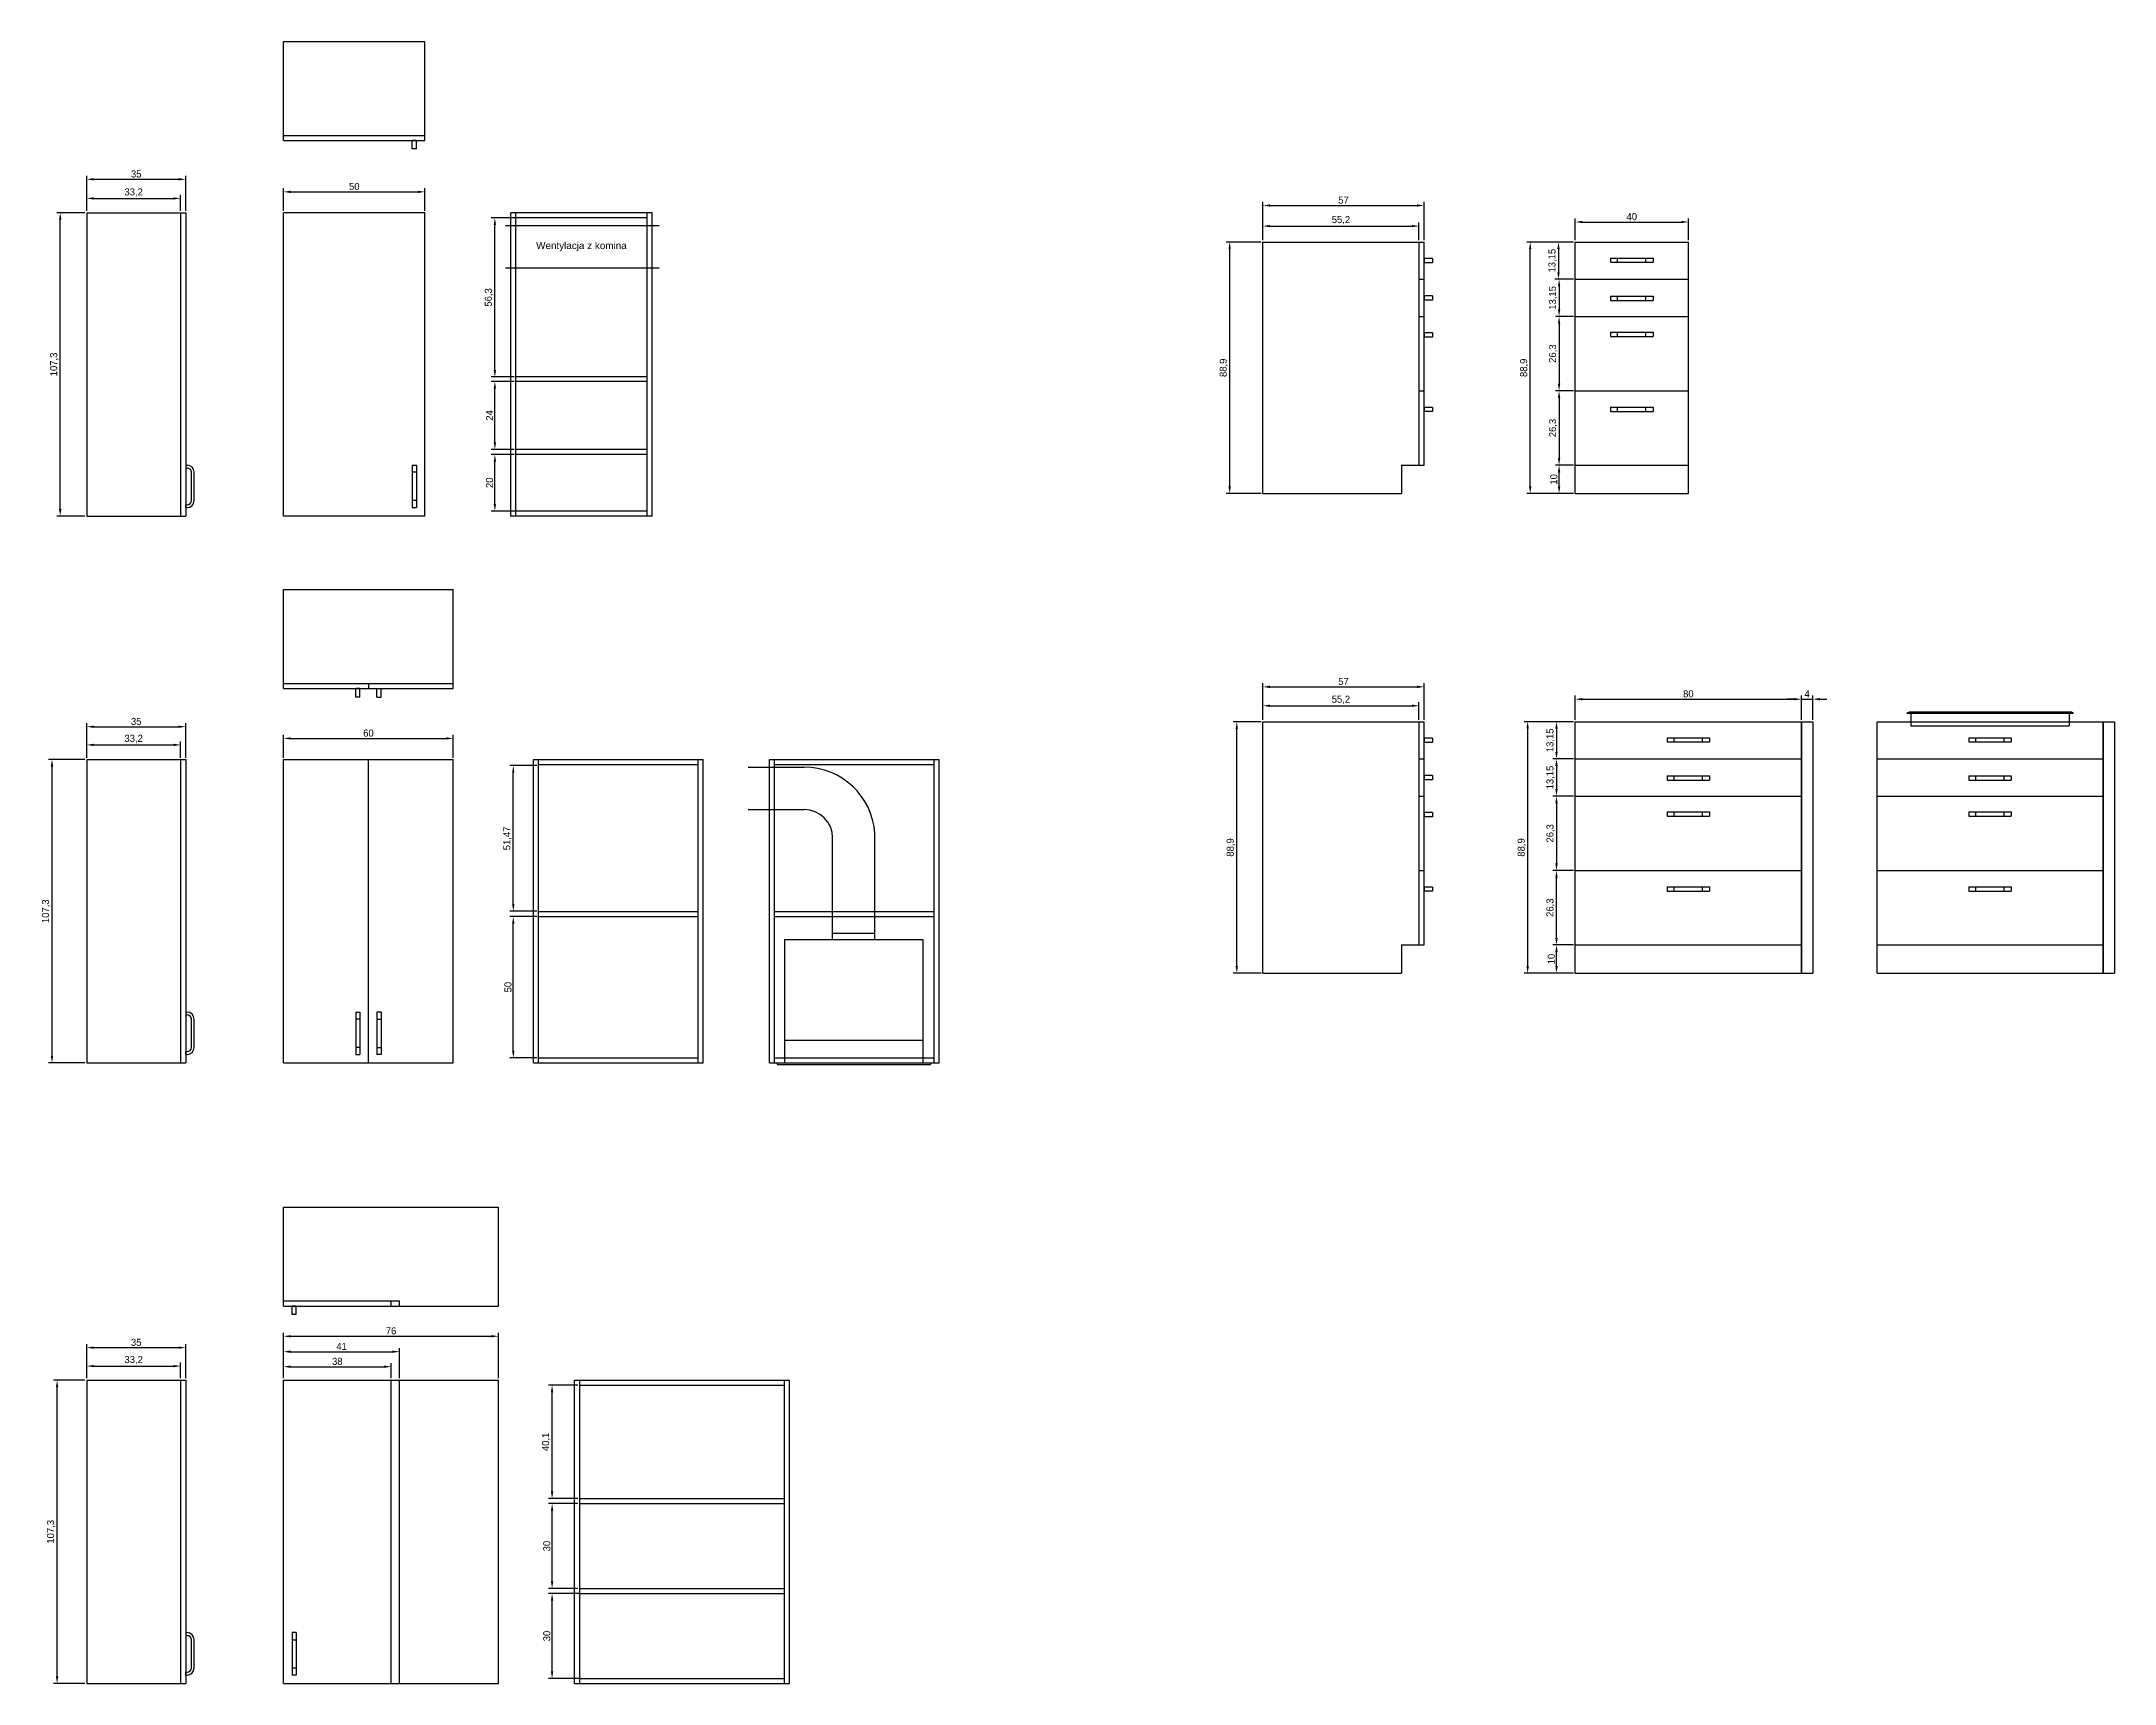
# Model space of a CAD drawing. Header units: millimetres. Extents: x 369 to 7898, y -3373 to 1610.
# Drawn here: x 1378 to 2111, y 92 to 673 of the extents above; entities that cross this region are included whole.
import ezdxf

# ---------------------------------------------------------------- set-up
doc = ezdxf.new("R2010")
doc.units = ezdxf.units.MM
doc.layers.add('Płytki', color=254, linetype='Continuous')
doc.layers.add('Wymiar', color=7, linetype='Continuous', true_color=0x9e9e9e)
doc.dimstyles.new('ISO-25', dxfattribs={"dimtxt": 2.5, "dimasz": 2.5, "dimexe": 1.25, "dimexo": 0.625, "dimtad": 1, "dimtxsty": 'Standard', "dimcen": 2.5, "dimadec": 0, "dimazin": 0, "dimtfac": 1, "dimtmove": 0, "dimatfit": 3, "dimfxl": 1, "dimarcsym": 0})

msp = doc.modelspace()

# ---------------------------------------------------------------- texts
at = {"layer": 'Płytki', "insert": (1569.27, 600.07), "char_height": 2.5, "width": 46.4, "attachment_point": 5}
msp.add_mtext('{\\fArial|b0|i0|c238|p0;Wentylacja z komina}', dxfattribs=at)

# ---------------------------------------------------------------- blocks, each defined once
blk = doc.blocks.new('Z$W@#292')
for p, q in [((0, 1.5), (15, 1.5)), ((0, 1.5), (0, 0)), ((0, 0), (15, 0)), ((2.5, 0), (2.5, 1.5)), ((12.5, 0), (12.5, 1.5)), ((15, 1.5), (15, 0))]:
    blk.add_line(p, q)
blk = doc.blocks.new('Z$W@#23736')
for p, q in [((50, 107.3), (0, 107.3)), ((0, 0), (0, 107.3)), ((50, 0), (50, 107.3)), ((50, 0), (0, 0))]:
    blk.add_line(p, q)
at = {"xscale": -1, "rotation": 90.00000000000001}
blk.add_blockref('Z$W@#292', (47, 18), dxfattribs=at)
blk = doc.blocks.new('Z$W@#27982')
for p, q in [((0, 3), (0, 2.5)), ((0, 3), (1, 3)), ((1, 3), (1, 2.5)), ((2.5, 1), (12.5, 1)), ((2.5, 0), (12.5, 0)), ((15, 3), (14, 3)), ((14, 3), (14, 2.5)), ((15, 3), (15, 2.5))]:
    blk.add_line(p, q)
for centre, radius, start, end in [((2.5, 2.5), 2.5, 180, 270), ((2.5, 2.5), 1.5, 180, 270), ((12.5, 2.5), 1.5, 270, 0), ((12.5, 2.5), 2.5, 270, 0)]:
    blk.add_arc(centre, radius, start, end)
blk = doc.blocks.new('Z$W@#32331')
for p, q in [((0, 107.3), (35, 107.3)), ((0, 107.3), (0, 0)), ((33.2, 107.3), (33.2, 0)), ((35, 107.3), (35, 0)), ((0, 0), (35, 0))]:
    blk.add_line(p, q)
at = {"rotation": 90}
blk.add_blockref('Z$W@#27982', (38, 3), dxfattribs=at)
blk = doc.blocks.new('Z$W@#4144')
for p, q in [((0, 0), (0, 3)), ((1.5, 3), (0, 3)), ((1.5, 0), (0, 0)), ((1.5, 0), (1.5, 3))]:
    blk.add_line(p, q)
blk = doc.blocks.new('Z$W@#19018')
for p, q in [((0, 38), (50, 38)), ((0, 3), (0, 38)), ((50, 3), (50, 38)), ((0, 4.8), (50, 4.8)), ((0, 3), (50, 3))]:
    blk.add_line(p, q)
blk.add_blockref('Z$W@#4144', (45.5, 0))
blk = doc.blocks.new('Z$W@#7957')
for p, q in [((50, 107.3), (0, 107.3)), ((0, 0), (0, 107.3)), ((48.2, 105.5), (0, 105.5)), ((1.8, 0), (1.8, 107.3)), ((48.2, 0), (48.2, 107.3)), ((50, 0), (50, 107.3)), ((48.2, 49.2), (1.8, 49.2)), ((48.2, 47.6), (1.8, 47.6)), ((48.2, 23.6), (1.8, 23.6)), ((48.2, 21.8), (1.8, 21.8)), ((50, 0), (0, 0)), ((48.2, 1.8), (1.8, 1.8))]:
    blk.add_line(p, q)
blk = doc.blocks.new('*D370')
at = {"layer": 'Defpoints', "color": 0}
for p in [(1384.95, 612.07), (1394.32, 612.07), (1394.32, 504.77)]:
    blk.add_point(p, dxfattribs=at)
at = {"layer": 'Wymiar', "color": 0, "lineweight": -2}
for p, q in [((1393.7, 612.07), (1383.7, 612.07)), ((1384.95, 507.27), (1384.95, 609.57)), ((1393.7, 504.77), (1383.7, 504.77))]:
    blk.add_line(p, q, dxfattribs=at)
at = {"layer": 'Wymiar', "color": 0}
for points in [[(1385.37, 609.57), (1384.53, 609.57), (1384.95, 612.07)], [(1384.53, 507.27), (1385.37, 507.27), (1384.95, 504.77)]]:
    blk.add_solid(points, dxfattribs=at)
at = {"layer": 'Wymiar', "color": 0, "insert": (1382.87, 558.42), "char_height": 2.5, "attachment_point": 5, "rotation": 90}
blk.add_mtext('107,3', dxfattribs=at)
blk = doc.blocks.new('*D371')
at = {"layer": 'Defpoints', "color": 0}
for p in [(1427.52, 617.11), (1394.32, 612.07), (1427.52, 612.07)]:
    blk.add_point(p, dxfattribs=at)
at = {"layer": 'Wymiar', "color": 0, "lineweight": -2}
for p, q in [((1394.32, 612.7), (1394.32, 618.36)), ((1396.82, 617.11), (1425.02, 617.11)), ((1427.52, 612.7), (1427.52, 618.36))]:
    blk.add_line(p, q, dxfattribs=at)
at = {"layer": 'Wymiar', "color": 0}
for points in [[(1396.82, 617.53), (1396.82, 616.69), (1394.32, 617.11)], [(1425.02, 616.69), (1425.02, 617.53), (1427.52, 617.11)]]:
    blk.add_solid(points, dxfattribs=at)
at = {"layer": 'Wymiar', "color": 0, "insert": (1410.92, 619.19), "char_height": 2.5, "attachment_point": 5}
blk.add_mtext('33,2', dxfattribs=at)
blk = doc.blocks.new('*D372')
at = {"layer": 'Defpoints', "color": 0}
for p in [(1429.32, 623.87), (1394.32, 612.07), (1429.32, 612.07)]:
    blk.add_point(p, dxfattribs=at)
at = {"layer": 'Wymiar', "color": 0, "lineweight": -2}
for p, q in [((1394.32, 612.7), (1394.32, 625.12)), ((1396.82, 623.87), (1426.82, 623.87)), ((1429.32, 612.7), (1429.32, 625.12))]:
    blk.add_line(p, q, dxfattribs=at)
at = {"layer": 'Wymiar', "color": 0}
for points in [[(1396.82, 624.29), (1396.82, 623.45), (1394.32, 623.87)], [(1426.82, 623.45), (1426.82, 624.29), (1429.32, 623.87)]]:
    blk.add_solid(points, dxfattribs=at)
at = {"layer": 'Wymiar', "color": 0, "insert": (1411.82, 625.75), "char_height": 2.5, "attachment_point": 5}
blk.add_mtext('35', dxfattribs=at)
blk = doc.blocks.new('*D373')
at = {"layer": 'Defpoints', "color": 0}
for p in [(1513.94, 619.43), (1463.94, 612.07), (1513.94, 612.07)]:
    blk.add_point(p, dxfattribs=at)
at = {"layer": 'Wymiar', "color": 0, "lineweight": -2}
for p, q in [((1463.94, 612.7), (1463.94, 620.68)), ((1466.44, 619.43), (1511.44, 619.43)), ((1513.94, 612.7), (1513.94, 620.68))]:
    blk.add_line(p, q, dxfattribs=at)
at = {"layer": 'Wymiar', "color": 0}
for points in [[(1466.44, 619.84), (1466.44, 619.01), (1463.94, 619.43)], [(1511.44, 619.01), (1511.44, 619.84), (1513.94, 619.43)]]:
    blk.add_solid(points, dxfattribs=at)
at = {"layer": 'Wymiar', "color": 0, "insert": (1488.94, 621.3), "char_height": 2.5, "attachment_point": 5}
blk.add_mtext('50', dxfattribs=at)
blk = doc.blocks.new('*D374')
at = {"layer": 'Defpoints', "color": 0}
for p in [(1538.65, 526.57), (1546.07, 526.57), (1547.01, 506.57)]:
    blk.add_point(p, dxfattribs=at)
at = {"layer": 'Wymiar', "color": 0, "lineweight": -2}
for p, q in [((1545.44, 526.57), (1537.4, 526.57)), ((1538.65, 509.07), (1538.65, 524.07)), ((1546.38, 506.57), (1537.4, 506.57))]:
    blk.add_line(p, q, dxfattribs=at)
at = {"layer": 'Wymiar', "color": 0}
for points in [[(1539.07, 524.07), (1538.23, 524.07), (1538.65, 526.57)], [(1538.23, 509.07), (1539.07, 509.07), (1538.65, 506.57)]]:
    blk.add_solid(points, dxfattribs=at)
at = {"layer": 'Wymiar', "color": 0, "insert": (1536.77, 516.57), "char_height": 2.5, "attachment_point": 5, "rotation": 90}
blk.add_mtext('20', dxfattribs=at)
blk = doc.blocks.new('*D375')
at = {"layer": 'Defpoints', "color": 0}
for p in [(1538.65, 552.37), (1546.07, 552.37), (1546.07, 528.37)]:
    blk.add_point(p, dxfattribs=at)
at = {"layer": 'Wymiar', "color": 0, "lineweight": -2}
for p, q in [((1545.44, 552.37), (1537.4, 552.37)), ((1538.65, 530.87), (1538.65, 549.87)), ((1545.44, 528.37), (1537.4, 528.37))]:
    blk.add_line(p, q, dxfattribs=at)
at = {"layer": 'Wymiar', "color": 0}
for points in [[(1539.07, 549.87), (1538.23, 549.87), (1538.65, 552.37)], [(1538.23, 530.87), (1539.07, 530.87), (1538.65, 528.37)]]:
    blk.add_solid(points, dxfattribs=at)
at = {"layer": 'Wymiar', "color": 0, "insert": (1536.77, 540.37), "char_height": 2.5, "attachment_point": 5, "rotation": 90}
blk.add_mtext('24', dxfattribs=at)
blk = doc.blocks.new('*D376')
at = {"layer": 'Defpoints', "color": 0}
for p in [(1538.65, 610.27), (1546.07, 610.27), (1546.07, 553.97)]:
    blk.add_point(p, dxfattribs=at)
at = {"layer": 'Wymiar', "color": 0, "lineweight": -2}
for p, q in [((1545.44, 610.27), (1537.4, 610.27)), ((1538.65, 556.47), (1538.65, 607.77)), ((1545.44, 553.97), (1537.4, 553.97))]:
    blk.add_line(p, q, dxfattribs=at)
at = {"layer": 'Wymiar', "color": 0}
for points in [[(1539.07, 607.77), (1538.23, 607.77), (1538.65, 610.27)], [(1538.23, 556.47), (1539.07, 556.47), (1538.65, 553.97)]]:
    blk.add_solid(points, dxfattribs=at)
at = {"layer": 'Wymiar', "color": 0, "insert": (1536.57, 582.12), "char_height": 2.5, "attachment_point": 5, "rotation": 90}
blk.add_mtext('56,3', dxfattribs=at)
blk = doc.blocks.new('Z$W@#24734')
for p, q in [((0, 107.3), (35, 107.3)), ((0, 107.3), (0, 0)), ((33.2, 107.3), (33.2, 0)), ((35, 107.3), (35, 0)), ((0, 0), (35, 0))]:
    blk.add_line(p, q)
at = {"rotation": 90}
blk.add_blockref('Z$W@#27982', (38, 3), dxfattribs=at)
blk = doc.blocks.new('Z$W@#9138')
for p, q in [((0, 107.3), (60, 107.3)), ((0, 0), (0, 107.3)), ((30, 0), (30, 107.3)), ((60, 0), (60, 107.3)), ((0, 0), (60, 0))]:
    blk.add_line(p, q)
at = {"xscale": -1, "rotation": 90.00000000000001}
blk.add_blockref('Z$W@#292', (27, 18), dxfattribs=at)
at = {"rotation": -90.00000000000001}
blk.add_blockref('Z$W@#292', (33, 18), dxfattribs=at)
blk = doc.blocks.new('Z$W@#11546')
for p, q in [((0, 107.3), (60, 107.3)), ((0, 0), (0, 107.3)), ((1.8, 0), (1.8, 107.3)), ((1.8, 105.5), (58.2, 105.5)), ((58.2, 0), (58.2, 107.3)), ((60, 0), (60, 107.3)), ((1.8, 53.6), (58.2, 53.6)), ((1.8, 51.8), (58.2, 51.8)), ((0, 0), (60, 0)), ((1.8, 1.8), (58.2, 1.8))]:
    blk.add_line(p, q)
blk = doc.blocks.new('Z$W@#20945')
for p, q in [((2.6, 44.1), (51.6, 44.1)), ((2.6, 44.1), (2.6, 0.5)), ((19.65, 44.1), (19.65, 46.4)), ((19.65, 46.4), (34.55, 46.4)), ((34.55, 44.1), (34.55, 46.4)), ((51.6, 44.1), (51.6, 0.5)), ((2.6, 8.6), (51.6, 8.6)), ((0, 0.5), (54.2, 0.5)), ((0, 0.5), (0, 0)), ((0, 0), (54.2, 0)), ((54.2, 0.5), (54.2, 0))]:
    blk.add_line(p, q)
blk = doc.blocks.new('Z$W@#31020')
for p, q in [((0, 107.3), (60, 107.3)), ((0, 0), (0, 107.3)), ((1.8, 0), (1.8, 107.3)), ((1.8, 105.5), (58.2, 105.5)), ((58.2, 0), (58.2, 107.3)), ((60, 0), (60, 107.3)), ((1.8, 53.6), (58.2, 53.6)), ((1.8, 51.8), (58.2, 51.8)), ((0, 0), (60, 0)), ((1.8, 1.8), (58.2, 1.8))]:
    blk.add_line(p, q)
blk = doc.blocks.new('*D389')
at = {"layer": 'Defpoints', "color": 0}
for p in [(1394.32, 418.73), (1382.04, 311.43), (1394.32, 311.43)]:
    blk.add_point(p, dxfattribs=at)
at = {"layer": 'Wymiar', "color": 0, "lineweight": -2}
for p, q in [((1393.7, 418.73), (1380.79, 418.73)), ((1382.04, 416.23), (1382.04, 313.93)), ((1393.7, 311.43), (1380.79, 311.43))]:
    blk.add_line(p, q, dxfattribs=at)
at = {"layer": 'Wymiar', "color": 0}
for points in [[(1382.46, 416.23), (1381.62, 416.23), (1382.04, 418.73)], [(1381.62, 313.93), (1382.46, 313.93), (1382.04, 311.43)]]:
    blk.add_solid(points, dxfattribs=at)
at = {"layer": 'Wymiar', "color": 0, "insert": (1379.96, 365.08), "char_height": 2.5, "attachment_point": 5, "rotation": 90}
blk.add_mtext('107,3', dxfattribs=at)
blk = doc.blocks.new('*D390')
at = {"layer": 'Defpoints', "color": 0}
for p in [(1394.32, 418.73), (1427.52, 423.89), (1427.52, 418.73)]:
    blk.add_point(p, dxfattribs=at)
at = {"layer": 'Wymiar', "color": 0, "lineweight": -2}
for p, q in [((1394.32, 419.36), (1394.32, 425.14)), ((1396.82, 423.89), (1425.02, 423.89)), ((1427.52, 419.36), (1427.52, 425.14))]:
    blk.add_line(p, q, dxfattribs=at)
at = {"layer": 'Wymiar', "color": 0}
for points in [[(1396.82, 424.31), (1396.82, 423.47), (1394.32, 423.89)], [(1425.02, 423.47), (1425.02, 424.31), (1427.52, 423.89)]]:
    blk.add_solid(points, dxfattribs=at)
at = {"layer": 'Wymiar', "color": 0, "insert": (1410.92, 425.97), "char_height": 2.5, "attachment_point": 5}
blk.add_mtext('33,2', dxfattribs=at)
blk = doc.blocks.new('*D391')
at = {"layer": 'Defpoints', "color": 0}
for p in [(1429.32, 430.31), (1394.32, 418.73), (1429.32, 418.73)]:
    blk.add_point(p, dxfattribs=at)
at = {"layer": 'Wymiar', "color": 0, "lineweight": -2}
for p, q in [((1394.32, 419.36), (1394.32, 431.56)), ((1396.82, 430.31), (1426.82, 430.31)), ((1429.32, 419.36), (1429.32, 431.56))]:
    blk.add_line(p, q, dxfattribs=at)
at = {"layer": 'Wymiar', "color": 0}
for points in [[(1396.82, 430.72), (1396.82, 429.89), (1394.32, 430.31)], [(1426.82, 429.89), (1426.82, 430.72), (1429.32, 430.31)]]:
    blk.add_solid(points, dxfattribs=at)
at = {"layer": 'Wymiar', "color": 0, "insert": (1411.82, 432.18), "char_height": 2.5, "attachment_point": 5}
blk.add_mtext('35', dxfattribs=at)
blk = doc.blocks.new('*D392')
at = {"layer": 'Defpoints', "color": 0}
for p in [(1523.94, 426.18), (1463.94, 418.73), (1523.94, 418.73)]:
    blk.add_point(p, dxfattribs=at)
at = {"layer": 'Wymiar', "color": 0, "lineweight": -2}
for p, q in [((1463.94, 419.36), (1463.94, 427.43)), ((1466.44, 426.18), (1521.44, 426.18)), ((1523.94, 419.36), (1523.94, 427.43))]:
    blk.add_line(p, q, dxfattribs=at)
at = {"layer": 'Wymiar', "color": 0}
for points in [[(1466.44, 426.6), (1466.44, 425.77), (1463.94, 426.18)], [(1521.44, 425.77), (1521.44, 426.6), (1523.94, 426.18)]]:
    blk.add_solid(points, dxfattribs=at)
at = {"layer": 'Wymiar', "color": 0, "insert": (1493.94, 428.06), "char_height": 2.5, "attachment_point": 5}
blk.add_mtext('60', dxfattribs=at)
blk = doc.blocks.new('*D393')
at = {"layer": 'Defpoints', "color": 0}
for p in [(1545.18, 363.23), (1554.14, 363.23), (1554.14, 313.23)]:
    blk.add_point(p, dxfattribs=at)
at = {"layer": 'Wymiar', "color": 0, "lineweight": -2}
for p, q in [((1553.51, 363.23), (1543.93, 363.23)), ((1545.18, 315.73), (1545.18, 360.73)), ((1553.51, 313.23), (1543.93, 313.23))]:
    blk.add_line(p, q, dxfattribs=at)
at = {"layer": 'Wymiar', "color": 0}
for points in [[(1545.59, 360.73), (1544.76, 360.73), (1545.18, 363.23)], [(1544.76, 315.73), (1545.59, 315.73), (1545.18, 313.23)]]:
    blk.add_solid(points, dxfattribs=at)
at = {"layer": 'Wymiar', "color": 0, "insert": (1543.3, 338.23), "char_height": 2.5, "attachment_point": 5, "rotation": 90}
blk.add_mtext('50', dxfattribs=at)
blk = doc.blocks.new('*D394')
at = {"layer": 'Defpoints', "color": 0}
for p in [(1545.18, 416.55), (1554.14, 416.55), (1554.14, 365.08)]:
    blk.add_point(p, dxfattribs=at)
at = {"layer": 'Wymiar', "color": 0, "lineweight": -2}
for p, q in [((1553.51, 416.55), (1543.93, 416.55)), ((1545.18, 367.58), (1545.18, 414.05)), ((1553.51, 365.08), (1543.93, 365.08))]:
    blk.add_line(p, q, dxfattribs=at)
at = {"layer": 'Wymiar', "color": 0}
for points in [[(1545.59, 414.05), (1544.76, 414.05), (1545.18, 416.55)], [(1544.76, 367.58), (1545.59, 367.58), (1545.18, 365.08)]]:
    blk.add_solid(points, dxfattribs=at)
at = {"layer": 'Wymiar', "color": 0, "insert": (1543.09, 390.82), "char_height": 2.5, "attachment_point": 5, "rotation": 90}
blk.add_mtext('51,47', dxfattribs=at)
blk = doc.blocks.new('Z$W@#28552')
for p, q in [((0, 3), (0, 38)), ((0, 38), (60, 38)), ((60, 3), (60, 38)), ((0, 4.8), (60, 4.8)), ((0, 3), (60, 3)), ((30, 4.8), (30, 3))]:
    blk.add_line(p, q)
blk.add_blockref('Z$W@#4144', (25.5, 0))
at = {"xscale": -1}
blk.add_blockref('Z$W@#4144', (34.5, 0), dxfattribs=at)
blk = doc.blocks.new('Z$W@#4853')
for p, q in [((0, 88.9), (55.2, 88.9)), ((0, 0), (0, 88.9)), ((55.2, 88.9), (55.2, 10)), ((55.2, 88.9), (57, 88.9)), ((57, 10), (57, 88.9)), ((60, 83.07), (57, 83.07)), ((57, 83.07), (57, 81.57)), ((60, 81.57), (57, 81.57)), ((60, 83.07), (60, 81.57)), ((55.2, 75.75), (57, 75.75)), ((60, 69.92), (57, 69.92)), ((57, 69.92), (57, 68.42)), ((60, 68.42), (57, 68.42)), ((60, 69.92), (60, 68.42)), ((55.2, 62.6), (57, 62.6)), ((60, 56.77), (57, 56.77)), ((57, 56.77), (57, 55.27)), ((60, 55.27), (57, 55.27)), ((60, 56.77), (60, 55.27)), ((55.2, 36.3), (57, 36.3)), ((60, 30.47), (57, 30.47)), ((57, 30.47), (57, 28.97)), ((60, 30.47), (60, 28.97)), ((60, 28.97), (57, 28.97)), ((49, 10), (57, 10)), ((49, 10), (49, 0)), ((0, 0), (49, 0))]:
    blk.add_line(p, q)
blk = doc.blocks.new('Z$W@#28820')
for p, q in [((0, 0), (0, 88.9)), ((0, 88.9), (40, 88.9)), ((40, 0), (40, 88.9)), ((0, 75.75), (40, 75.75)), ((0, 62.6), (40, 62.6)), ((0, 36.3), (40, 36.3)), ((0, 10), (40, 10)), ((0, 0), (40, 0))]:
    blk.add_line(p, q)
for p in [(12.5, 81.75), (12.5, 68.25), (12.5, 55.55), (12.5, 29.05)]:
    blk.add_blockref('Z$W@#292', p)
blk = doc.blocks.new('*D412')
at = {"layer": 'Defpoints', "color": 0}
for p in [(1798.5, 601.67), (1810.25, 601.67), (1810.25, 512.77)]:
    blk.add_point(p, dxfattribs=at)
at = {"layer": 'Wymiar', "color": 0, "lineweight": -2}
for p, q in [((1809.62, 601.67), (1797.25, 601.67)), ((1798.5, 515.27), (1798.5, 599.17)), ((1809.62, 512.77), (1797.25, 512.77))]:
    blk.add_line(p, q, dxfattribs=at)
at = {"layer": 'Wymiar', "color": 0}
for points in [[(1798.92, 599.17), (1798.08, 599.17), (1798.5, 601.67)], [(1798.08, 515.27), (1798.92, 515.27), (1798.5, 512.77)]]:
    blk.add_solid(points, dxfattribs=at)
at = {"layer": 'Wymiar', "color": 0, "insert": (1796.42, 557.22), "char_height": 2.5, "attachment_point": 5, "rotation": 90}
blk.add_mtext('88,9', dxfattribs=at)
blk = doc.blocks.new('*D413')
at = {"layer": 'Defpoints', "color": 0}
for p in [(1810.25, 601.67), (1865.45, 607.31), (1865.45, 601.67)]:
    blk.add_point(p, dxfattribs=at)
at = {"layer": 'Wymiar', "color": 0, "lineweight": -2}
for p, q in [((1810.25, 602.29), (1810.25, 608.56)), ((1865.45, 602.29), (1865.45, 608.56)), ((1812.75, 607.31), (1862.95, 607.31))]:
    blk.add_line(p, q, dxfattribs=at)
at = {"layer": 'Wymiar', "color": 0}
for points in [[(1812.75, 607.73), (1812.75, 606.9), (1810.25, 607.31)], [(1862.95, 606.9), (1862.95, 607.73), (1865.45, 607.31)]]:
    blk.add_solid(points, dxfattribs=at)
at = {"layer": 'Wymiar', "color": 0, "insert": (1837.85, 609.4), "char_height": 2.5, "attachment_point": 5}
blk.add_mtext('55,2', dxfattribs=at)
blk = doc.blocks.new('*D414')
at = {"layer": 'Defpoints', "color": 0}
for p in [(1867.25, 614.61), (1810.25, 601.67), (1867.25, 601.67)]:
    blk.add_point(p, dxfattribs=at)
at = {"layer": 'Wymiar', "color": 0, "lineweight": -2}
for p, q in [((1810.25, 602.29), (1810.25, 615.86)), ((1867.25, 602.29), (1867.25, 615.86)), ((1812.75, 614.61), (1864.75, 614.61))]:
    blk.add_line(p, q, dxfattribs=at)
at = {"layer": 'Wymiar', "color": 0}
for points in [[(1812.75, 615.02), (1812.75, 614.19), (1810.25, 614.61)], [(1864.75, 614.19), (1864.75, 615.02), (1867.25, 614.61)]]:
    blk.add_solid(points, dxfattribs=at)
at = {"layer": 'Wymiar', "color": 0, "insert": (1838.75, 616.48), "char_height": 2.5, "attachment_point": 5}
blk.add_mtext('57', dxfattribs=at)
blk = doc.blocks.new('*D415')
at = {"layer": 'Defpoints', "color": 0}
for p in [(1914.99, 522.77), (1920.7, 522.77), (1920.7, 512.77)]:
    blk.add_point(p, dxfattribs=at)
at = {"layer": 'Wymiar', "color": 0, "lineweight": -2}
for p, q in [((1920.08, 522.77), (1913.74, 522.77)), ((1914.99, 515.27), (1914.99, 520.27)), ((1920.08, 512.77), (1913.74, 512.77))]:
    blk.add_line(p, q, dxfattribs=at)
at = {"layer": 'Wymiar', "color": 0}
for points in [[(1915.4, 520.27), (1914.57, 520.27), (1914.99, 522.77)], [(1914.57, 515.27), (1915.4, 515.27), (1914.99, 512.77)]]:
    blk.add_solid(points, dxfattribs=at)
at = {"layer": 'Wymiar', "color": 0, "insert": (1913.11, 517.77), "char_height": 2.5, "attachment_point": 5, "rotation": 90}
blk.add_mtext('10', dxfattribs=at)
blk = doc.blocks.new('*D416')
at = {"layer": 'Defpoints', "color": 0}
for p in [(1920.7, 549.07), (1914.99, 522.77), (1920.7, 522.77)]:
    blk.add_point(p, dxfattribs=at)
at = {"layer": 'Wymiar', "color": 0, "lineweight": -2}
for p, q in [((1920.08, 549.07), (1913.74, 549.07)), ((1914.99, 546.57), (1914.99, 525.27)), ((1920.08, 522.77), (1913.74, 522.77))]:
    blk.add_line(p, q, dxfattribs=at)
at = {"layer": 'Wymiar', "color": 0}
for points in [[(1915.4, 546.57), (1914.57, 546.57), (1914.99, 549.07)], [(1914.57, 525.27), (1915.4, 525.27), (1914.99, 522.77)]]:
    blk.add_solid(points, dxfattribs=at)
at = {"layer": 'Wymiar', "color": 0, "insert": (1912.9, 535.92), "char_height": 2.5, "attachment_point": 5, "rotation": 90}
blk.add_mtext('26,3', dxfattribs=at)
blk = doc.blocks.new('*D417')
at = {"layer": 'Defpoints', "color": 0}
for p in [(1920.7, 575.37), (1914.99, 549.07), (1920.7, 549.07)]:
    blk.add_point(p, dxfattribs=at)
at = {"layer": 'Wymiar', "color": 0, "lineweight": -2}
for p, q in [((1920.08, 575.37), (1913.74, 575.37)), ((1914.99, 572.87), (1914.99, 551.57)), ((1920.08, 549.07), (1913.74, 549.07))]:
    blk.add_line(p, q, dxfattribs=at)
at = {"layer": 'Wymiar', "color": 0}
for points in [[(1915.4, 572.87), (1914.57, 572.87), (1914.99, 575.37)], [(1914.57, 551.57), (1915.4, 551.57), (1914.99, 549.07)]]:
    blk.add_solid(points, dxfattribs=at)
at = {"layer": 'Wymiar', "color": 0, "insert": (1912.9, 562.22), "char_height": 2.5, "attachment_point": 5, "rotation": 90}
blk.add_mtext('26,3', dxfattribs=at)
blk = doc.blocks.new('*D418')
at = {"layer": 'Defpoints', "color": 0}
for p in [(1920.7, 588.52), (1914.99, 575.37), (1920.7, 575.37)]:
    blk.add_point(p, dxfattribs=at)
at = {"layer": 'Wymiar', "color": 0, "lineweight": -2}
for p, q in [((1920.08, 588.52), (1913.74, 588.52)), ((1914.99, 586.02), (1914.99, 577.87)), ((1920.08, 575.37), (1913.74, 575.37))]:
    blk.add_line(p, q, dxfattribs=at)
at = {"layer": 'Wymiar', "color": 0}
for points in [[(1915.4, 586.02), (1914.57, 586.02), (1914.99, 588.52)], [(1914.57, 577.87), (1915.4, 577.87), (1914.99, 575.37)]]:
    blk.add_solid(points, dxfattribs=at)
at = {"layer": 'Wymiar', "color": 0, "insert": (1912.9, 581.94), "char_height": 2.5, "attachment_point": 5, "rotation": 90}
blk.add_mtext('13,15', dxfattribs=at)
blk = doc.blocks.new('*D419')
at = {"layer": 'Defpoints', "color": 0}
for p in [(1920.7, 601.67), (1914.78, 588.52), (1920.7, 588.52)]:
    blk.add_point(p, dxfattribs=at)
at = {"layer": 'Wymiar', "color": 0, "lineweight": -2}
for p, q in [((1920.08, 601.67), (1913.53, 601.67)), ((1914.78, 599.17), (1914.78, 591.02)), ((1920.08, 588.52), (1913.53, 588.52))]:
    blk.add_line(p, q, dxfattribs=at)
at = {"layer": 'Wymiar', "color": 0}
for points in [[(1915.2, 599.17), (1914.36, 599.17), (1914.78, 601.67)], [(1914.36, 591.02), (1915.2, 591.02), (1914.78, 588.52)]]:
    blk.add_solid(points, dxfattribs=at)
at = {"layer": 'Wymiar', "color": 0, "insert": (1912.7, 595.09), "char_height": 2.5, "attachment_point": 5, "rotation": 90}
blk.add_mtext('13,15', dxfattribs=at)
blk = doc.blocks.new('*D420')
at = {"layer": 'Defpoints', "color": 0}
for p in [(1960.7, 608.77), (1920.7, 601.67), (1960.7, 601.67)]:
    blk.add_point(p, dxfattribs=at)
at = {"layer": 'Wymiar', "color": 0, "lineweight": -2}
for p, q in [((1920.7, 602.29), (1920.7, 610.02)), ((1923.2, 608.77), (1958.2, 608.77)), ((1960.7, 602.29), (1960.7, 610.02))]:
    blk.add_line(p, q, dxfattribs=at)
at = {"layer": 'Wymiar', "color": 0}
for points in [[(1923.2, 609.19), (1923.2, 608.36), (1920.7, 608.77)], [(1958.2, 608.36), (1958.2, 609.19), (1960.7, 608.77)]]:
    blk.add_solid(points, dxfattribs=at)
at = {"layer": 'Wymiar', "color": 0, "insert": (1940.7, 610.65), "char_height": 2.5, "attachment_point": 5}
blk.add_mtext('40', dxfattribs=at)
blk = doc.blocks.new('*D421')
at = {"layer": 'Defpoints', "color": 0}
for p in [(1904.78, 601.67), (1920.7, 601.67), (1920.7, 512.77)]:
    blk.add_point(p, dxfattribs=at)
at = {"layer": 'Wymiar', "color": 0, "lineweight": -2}
for p, q in [((1920.08, 601.67), (1903.53, 601.67)), ((1904.78, 515.27), (1904.78, 599.17)), ((1920.08, 512.77), (1903.53, 512.77))]:
    blk.add_line(p, q, dxfattribs=at)
at = {"layer": 'Wymiar', "color": 0}
for points in [[(1905.19, 599.17), (1904.36, 599.17), (1904.78, 601.67)], [(1904.36, 515.27), (1905.19, 515.27), (1904.78, 512.77)]]:
    blk.add_solid(points, dxfattribs=at)
at = {"layer": 'Wymiar', "color": 0, "insert": (1902.69, 557.22), "char_height": 2.5, "attachment_point": 5, "rotation": 90}
blk.add_mtext('88,9', dxfattribs=at)
blk = doc.blocks.new('Z$W@#18801')
for p, q in [((0, 88.9), (55.2, 88.9)), ((0, 0), (0, 88.9)), ((55.2, 88.9), (55.2, 10)), ((55.2, 88.9), (57, 88.9)), ((57, 10), (57, 88.9)), ((60, 83.07), (57, 83.07)), ((57, 83.07), (57, 81.57)), ((60, 81.57), (57, 81.57)), ((60, 83.07), (60, 81.57)), ((55.2, 75.75), (57, 75.75)), ((60, 69.92), (57, 69.92)), ((57, 69.92), (57, 68.42)), ((60, 68.42), (57, 68.42)), ((60, 69.92), (60, 68.42)), ((55.2, 62.6), (57, 62.6)), ((60, 56.77), (57, 56.77)), ((57, 56.77), (57, 55.27)), ((60, 55.27), (57, 55.27)), ((60, 56.77), (60, 55.27)), ((55.2, 36.3), (57, 36.3)), ((60, 30.47), (57, 30.47)), ((57, 30.47), (57, 28.97)), ((60, 30.47), (60, 28.97)), ((60, 28.97), (57, 28.97)), ((49, 10), (57, 10)), ((49, 10), (49, 0)), ((0, 0), (49, 0))]:
    blk.add_line(p, q)
blk = doc.blocks.new('Z$W@#24839')
for p, q in [((0, 0), (0, 88.9)), ((0, 88.9), (80, 88.9)), ((80, 0), (80, 88.9)), ((80, 0), (80, 88.9)), ((0, 75.75), (80, 75.75)), ((0, 62.6), (80, 62.6)), ((0, 36.3), (80, 36.3)), ((0, 10), (80, 10)), ((0, 0), (80, 0))]:
    blk.add_line(p, q)
for p in [(32.5, 81.75), (32.5, 68.25), (32.5, 55.55), (32.5, 29.05)]:
    blk.add_blockref('Z$W@#292', p)
blk = doc.blocks.new('Z$W@#912')
for p, q in [((0, 4.4), (0, 0)), ((0, 0), (56, 0)), ((56, 4.4), (56, 0))]:
    blk.add_line(p, q)
blk = doc.blocks.new('Z$W@#10808')
for p, q in [((0, 0), (1, 0.5)), ((0, 0), (59, 0)), ((1, 0.5), (58, 0.5)), ((59, 0), (58, 0.5))]:
    blk.add_line(p, q)
blk = doc.blocks.new('Z$W@#14270')
for p, q in [((0, 0), (0, 88.9)), ((0, 88.9), (80, 88.9)), ((80, 0), (80, 88.9)), ((80, 0), (80, 88.9)), ((0, 75.75), (80, 75.75)), ((0, 62.6), (80, 62.6)), ((0, 36.3), (80, 36.3)), ((0, 10), (80, 10)), ((0, 0), (80, 0))]:
    blk.add_line(p, q)
for p in [(32.5, 81.75), (32.5, 68.25), (32.5, 55.55), (32.5, 29.05)]:
    blk.add_blockref('Z$W@#292', p)
blk = doc.blocks.new('*D429')
at = {"layer": 'Defpoints', "color": 0}
for p in [(1801.02, 432.07), (1810.25, 432.07), (1810.25, 343.17)]:
    blk.add_point(p, dxfattribs=at)
at = {"layer": 'Wymiar', "color": 0, "lineweight": -2}
for p, q in [((1809.62, 432.07), (1799.77, 432.07)), ((1801.02, 345.67), (1801.02, 429.57)), ((1809.62, 343.17), (1799.77, 343.17))]:
    blk.add_line(p, q, dxfattribs=at)
at = {"layer": 'Wymiar', "color": 0}
for points in [[(1801.43, 429.57), (1800.6, 429.57), (1801.02, 432.07)], [(1800.6, 345.67), (1801.43, 345.67), (1801.02, 343.17)]]:
    blk.add_solid(points, dxfattribs=at)
at = {"layer": 'Wymiar', "color": 0, "insert": (1798.93, 387.62), "char_height": 2.5, "attachment_point": 5, "rotation": 90}
blk.add_mtext('88,9', dxfattribs=at)
blk = doc.blocks.new('*D430')
at = {"layer": 'Defpoints', "color": 0}
for p in [(1865.45, 437.73), (1810.25, 432.07), (1865.45, 432.07)]:
    blk.add_point(p, dxfattribs=at)
at = {"layer": 'Wymiar', "color": 0, "lineweight": -2}
for p, q in [((1810.25, 432.7), (1810.25, 438.98)), ((1812.75, 437.73), (1862.95, 437.73)), ((1865.45, 432.7), (1865.45, 438.98))]:
    blk.add_line(p, q, dxfattribs=at)
at = {"layer": 'Wymiar', "color": 0}
for points in [[(1812.75, 438.15), (1812.75, 437.31), (1810.25, 437.73)], [(1862.95, 437.31), (1862.95, 438.15), (1865.45, 437.73)]]:
    blk.add_solid(points, dxfattribs=at)
at = {"layer": 'Wymiar', "color": 0, "insert": (1837.85, 439.81), "char_height": 2.5, "attachment_point": 5}
blk.add_mtext('55,2', dxfattribs=at)
blk = doc.blocks.new('*D431')
at = {"layer": 'Defpoints', "color": 0}
for p in [(1867.25, 444.41), (1810.25, 432.07), (1867.25, 432.07)]:
    blk.add_point(p, dxfattribs=at)
at = {"layer": 'Wymiar', "color": 0, "lineweight": -2}
for p, q in [((1810.25, 432.7), (1810.25, 445.66)), ((1812.75, 444.41), (1864.75, 444.41)), ((1867.25, 432.7), (1867.25, 445.66))]:
    blk.add_line(p, q, dxfattribs=at)
at = {"layer": 'Wymiar', "color": 0}
for points in [[(1812.75, 444.82), (1812.75, 443.99), (1810.25, 444.41)], [(1864.75, 443.99), (1864.75, 444.82), (1867.25, 444.41)]]:
    blk.add_solid(points, dxfattribs=at)
at = {"layer": 'Wymiar', "color": 0, "insert": (1838.75, 446.28), "char_height": 2.5, "attachment_point": 5}
blk.add_mtext('57', dxfattribs=at)
blk = doc.blocks.new('*D432')
at = {"layer": 'Defpoints', "color": 0}
for p in [(1914.07, 353.17), (1920.7, 353.17), (1920.7, 343.17)]:
    blk.add_point(p, dxfattribs=at)
at = {"layer": 'Wymiar', "color": 0, "lineweight": -2}
for p, q in [((1920.08, 353.17), (1912.82, 353.17)), ((1914.07, 345.67), (1914.07, 350.67)), ((1920.08, 343.17), (1912.82, 343.17))]:
    blk.add_line(p, q, dxfattribs=at)
at = {"layer": 'Wymiar', "color": 0}
for points in [[(1914.49, 350.67), (1913.66, 350.67), (1914.07, 353.17)], [(1913.66, 345.67), (1914.49, 345.67), (1914.07, 343.17)]]:
    blk.add_solid(points, dxfattribs=at)
at = {"layer": 'Wymiar', "color": 0, "insert": (1912.2, 348.17), "char_height": 2.5, "attachment_point": 5, "rotation": 90}
blk.add_mtext('10', dxfattribs=at)
blk = doc.blocks.new('*D433')
at = {"layer": 'Defpoints', "color": 0}
for p in [(1914.07, 379.47), (1920.7, 379.47), (1920.7, 353.17)]:
    blk.add_point(p, dxfattribs=at)
at = {"layer": 'Wymiar', "color": 0, "lineweight": -2}
for p, q in [((1920.08, 379.47), (1912.82, 379.47)), ((1914.07, 355.67), (1914.07, 376.97)), ((1920.08, 353.17), (1912.82, 353.17))]:
    blk.add_line(p, q, dxfattribs=at)
at = {"layer": 'Wymiar', "color": 0}
for points in [[(1914.49, 376.97), (1913.66, 376.97), (1914.07, 379.47)], [(1913.66, 355.67), (1914.49, 355.67), (1914.07, 353.17)]]:
    blk.add_solid(points, dxfattribs=at)
at = {"layer": 'Wymiar', "color": 0, "insert": (1911.99, 366.32), "char_height": 2.5, "attachment_point": 5, "rotation": 90}
blk.add_mtext('26,3', dxfattribs=at)
blk = doc.blocks.new('*D434')
at = {"layer": 'Defpoints', "color": 0}
for p in [(1920.7, 405.77), (1914.07, 379.47), (1920.7, 379.47)]:
    blk.add_point(p, dxfattribs=at)
at = {"layer": 'Wymiar', "color": 0, "lineweight": -2}
for p, q in [((1920.08, 405.77), (1912.82, 405.77)), ((1914.07, 403.27), (1914.07, 381.97)), ((1920.08, 379.47), (1912.82, 379.47))]:
    blk.add_line(p, q, dxfattribs=at)
at = {"layer": 'Wymiar', "color": 0}
for points in [[(1914.49, 403.27), (1913.66, 403.27), (1914.07, 405.77)], [(1913.66, 381.97), (1914.49, 381.97), (1914.07, 379.47)]]:
    blk.add_solid(points, dxfattribs=at)
at = {"layer": 'Wymiar', "color": 0, "insert": (1911.99, 392.62), "char_height": 2.5, "attachment_point": 5, "rotation": 90}
blk.add_mtext('26,3', dxfattribs=at)
blk = doc.blocks.new('*D435')
at = {"layer": 'Defpoints', "color": 0}
for p in [(1920.7, 418.92), (1914.07, 405.77), (1920.7, 405.77)]:
    blk.add_point(p, dxfattribs=at)
at = {"layer": 'Wymiar', "color": 0, "lineweight": -2}
for p, q in [((1920.08, 418.92), (1912.82, 418.92)), ((1914.07, 416.42), (1914.07, 408.27)), ((1920.08, 405.77), (1912.82, 405.77))]:
    blk.add_line(p, q, dxfattribs=at)
at = {"layer": 'Wymiar', "color": 0}
for points in [[(1914.49, 416.42), (1913.66, 416.42), (1914.07, 418.92)], [(1913.66, 408.27), (1914.49, 408.27), (1914.07, 405.77)]]:
    blk.add_solid(points, dxfattribs=at)
at = {"layer": 'Wymiar', "color": 0, "insert": (1911.99, 412.35), "char_height": 2.5, "attachment_point": 5, "rotation": 90}
blk.add_mtext('13,15', dxfattribs=at)
blk = doc.blocks.new('*D436')
at = {"layer": 'Defpoints', "color": 0}
for p in [(1920.7, 432.07), (1914.07, 418.92), (1920.7, 418.92)]:
    blk.add_point(p, dxfattribs=at)
at = {"layer": 'Wymiar', "color": 0, "lineweight": -2}
for p, q in [((1920.08, 432.07), (1912.82, 432.07)), ((1914.07, 429.57), (1914.07, 421.42)), ((1920.08, 418.92), (1912.82, 418.92))]:
    blk.add_line(p, q, dxfattribs=at)
at = {"layer": 'Wymiar', "color": 0}
for points in [[(1914.49, 429.57), (1913.66, 429.57), (1914.07, 432.07)], [(1913.66, 421.42), (1914.49, 421.42), (1914.07, 418.92)]]:
    blk.add_solid(points, dxfattribs=at)
at = {"layer": 'Wymiar', "color": 0, "insert": (1911.99, 425.5), "char_height": 2.5, "attachment_point": 5, "rotation": 90}
blk.add_mtext('13,15', dxfattribs=at)
blk = doc.blocks.new('*D437')
at = {"layer": 'Defpoints', "color": 0}
for p in [(1903.88, 432.07), (1920.7, 432.07), (1920.7, 343.17)]:
    blk.add_point(p, dxfattribs=at)
at = {"layer": 'Wymiar', "color": 0, "lineweight": -2}
for p, q in [((1920.08, 432.07), (1902.63, 432.07)), ((1903.88, 345.67), (1903.88, 429.57)), ((1920.08, 343.17), (1902.63, 343.17))]:
    blk.add_line(p, q, dxfattribs=at)
at = {"layer": 'Wymiar', "color": 0}
for points in [[(1904.3, 429.57), (1903.46, 429.57), (1903.88, 432.07)], [(1903.46, 345.67), (1904.3, 345.67), (1903.88, 343.17)]]:
    blk.add_solid(points, dxfattribs=at)
at = {"layer": 'Wymiar', "color": 0, "insert": (1901.8, 387.62), "char_height": 2.5, "attachment_point": 5, "rotation": 90}
blk.add_mtext('88,9', dxfattribs=at)
blk = doc.blocks.new('*D438')
at = {"layer": 'Defpoints', "color": 0}
for p in [(2000.7, 440.05), (1920.7, 432.07), (2000.7, 432.07)]:
    blk.add_point(p, dxfattribs=at)
at = {"layer": 'Wymiar', "color": 0, "lineweight": -2}
for p, q in [((1920.7, 432.7), (1920.7, 441.3)), ((1923.2, 440.05), (1998.2, 440.05)), ((2000.7, 432.7), (2000.7, 441.3))]:
    blk.add_line(p, q, dxfattribs=at)
at = {"layer": 'Wymiar', "color": 0}
for points in [[(1923.2, 440.47), (1923.2, 439.63), (1920.7, 440.05)], [(1998.2, 439.63), (1998.2, 440.47), (2000.7, 440.05)]]:
    blk.add_solid(points, dxfattribs=at)
at = {"layer": 'Wymiar', "color": 0, "insert": (1960.7, 441.92), "char_height": 2.5, "attachment_point": 5}
blk.add_mtext('80', dxfattribs=at)
blk = doc.blocks.new('Z$W@#5239')
for p, q in [((0, 88.9), (4, 88.9)), ((0, 88.9), (0, 0)), ((4, 88.9), (4, 0)), ((0, 0), (4, 0))]:
    blk.add_line(p, q)
blk = doc.blocks.new('*D445')
at = {"layer": 'Defpoints', "color": 0}
for p in [(2004.7, 440.05), (2000.7, 432.07), (2004.7, 432.07)]:
    blk.add_point(p, dxfattribs=at)
at = {"layer": 'Wymiar', "color": 0, "lineweight": -2}
for p, q in [((1998.2, 440.05), (1995.7, 440.05)), ((2000.7, 432.7), (2000.7, 441.3)), ((2000.7, 440.05), (2004.7, 440.05)), ((2004.7, 432.7), (2004.7, 441.3)), ((2007.2, 440.05), (2009.7, 440.05))]:
    blk.add_line(p, q, dxfattribs=at)
at = {"layer": 'Wymiar', "color": 0}
for points in [[(1998.2, 439.63), (1998.2, 440.47), (2000.7, 440.05)], [(2007.2, 440.47), (2007.2, 439.63), (2004.7, 440.05)]]:
    blk.add_solid(points, dxfattribs=at)
at = {"layer": 'Wymiar', "color": 0, "insert": (2002.7, 441.92), "char_height": 2.5, "attachment_point": 5}
blk.add_mtext('4', dxfattribs=at)
blk = doc.blocks.new('Z$W@#7927')
for p, q in [((0, 107.3), (35, 107.3)), ((0, 107.3), (0, 0)), ((33.2, 107.3), (33.2, 0)), ((35, 107.3), (35, 0)), ((0, 0), (35, 0))]:
    blk.add_line(p, q)
at = {"rotation": 90}
blk.add_blockref('Z$W@#27982', (38, 3), dxfattribs=at)
blk = doc.blocks.new('Z$W@#30148')
for p, q in [((0, 107.3), (76, 107.3)), ((0, 0), (0, 107.3)), ((38, 0), (38, 107.3)), ((41, 0), (41, 107.3)), ((76, 0), (76, 107.3)), ((0, 0), (76, 0))]:
    blk.add_line(p, q)
at = {"rotation": -90.00000000000001}
blk.add_blockref('Z$W@#292', (3, 18), dxfattribs=at)
blk = doc.blocks.new('Z$W@#29328')
for p, q in [((0, 107.3), (76, 107.3)), ((0, 0), (0, 107.3)), ((1.8, 0), (1.8, 107.3)), ((1.8, 105.5), (74.2, 105.5)), ((74.2, 0), (74.2, 107.3)), ((76, 0), (76, 107.3)), ((1.8, 65.4), (74.2, 65.4)), ((1.8, 63.6), (74.2, 63.6)), ((1.8, 33.6), (74.2, 33.6)), ((1.8, 31.8), (74.2, 31.8)), ((0, 0), (76, 0)), ((1.8, 1.8), (74.2, 1.8))]:
    blk.add_line(p, q)
blk = doc.blocks.new('Z$W@#31160')
for p, q in [((0, 38), (76, 38)), ((0, 3), (0, 38)), ((76, 3), (76, 38)), ((0, 4.8), (41, 4.8)), ((0, 3), (76, 3)), ((38, 3), (38, 4.8)), ((41, 3), (41, 4.8))]:
    blk.add_line(p, q)
blk.add_blockref('Z$W@#4144', (3, 0))
blk = doc.blocks.new('*D400')
at = {"layer": 'Defpoints', "color": 0}
for p in [(1383.84, 199.31), (1394.32, 199.31), (1394.32, 92.01)]:
    blk.add_point(p, dxfattribs=at)
at = {"layer": 'Wymiar', "color": 0, "lineweight": -2}
for p, q in [((1393.7, 199.31), (1382.59, 199.31)), ((1383.84, 94.51), (1383.84, 196.81)), ((1393.7, 92.01), (1382.59, 92.01))]:
    blk.add_line(p, q, dxfattribs=at)
at = {"layer": 'Wymiar', "color": 0}
for points in [[(1384.26, 196.81), (1383.42, 196.81), (1383.84, 199.31)], [(1383.42, 94.51), (1384.26, 94.51), (1383.84, 92.01)]]:
    blk.add_solid(points, dxfattribs=at)
at = {"layer": 'Wymiar', "color": 0, "insert": (1381.76, 145.66), "char_height": 2.5, "attachment_point": 5, "rotation": 90}
blk.add_mtext('107,3', dxfattribs=at)
blk = doc.blocks.new('*D401')
at = {"layer": 'Defpoints', "color": 0}
for p in [(1394.32, 199.31), (1427.52, 204.25), (1427.52, 199.31)]:
    blk.add_point(p, dxfattribs=at)
at = {"layer": 'Wymiar', "color": 0, "lineweight": -2}
for p, q in [((1394.32, 199.93), (1394.32, 205.5)), ((1427.52, 199.93), (1427.52, 205.5)), ((1396.82, 204.25), (1425.02, 204.25))]:
    blk.add_line(p, q, dxfattribs=at)
at = {"layer": 'Wymiar', "color": 0}
for points in [[(1396.82, 204.67), (1396.82, 203.83), (1394.32, 204.25)], [(1425.02, 203.83), (1425.02, 204.67), (1427.52, 204.25)]]:
    blk.add_solid(points, dxfattribs=at)
at = {"layer": 'Wymiar', "color": 0, "insert": (1410.92, 206.33), "char_height": 2.5, "attachment_point": 5}
blk.add_mtext('33,2', dxfattribs=at)
blk = doc.blocks.new('*D402')
at = {"layer": 'Defpoints', "color": 0}
for p in [(1429.32, 210.77), (1394.32, 199.31), (1429.32, 199.31)]:
    blk.add_point(p, dxfattribs=at)
at = {"layer": 'Wymiar', "color": 0, "lineweight": -2}
for p, q in [((1394.32, 199.93), (1394.32, 212.02)), ((1396.82, 210.77), (1426.82, 210.77)), ((1429.32, 199.93), (1429.32, 212.02))]:
    blk.add_line(p, q, dxfattribs=at)
at = {"layer": 'Wymiar', "color": 0}
for points in [[(1396.82, 211.18), (1396.82, 210.35), (1394.32, 210.77)], [(1426.82, 210.35), (1426.82, 211.18), (1429.32, 210.77)]]:
    blk.add_solid(points, dxfattribs=at)
at = {"layer": 'Wymiar', "color": 0, "insert": (1411.82, 212.64), "char_height": 2.5, "attachment_point": 5}
blk.add_mtext('35', dxfattribs=at)
blk = doc.blocks.new('*D404')
at = {"layer": 'Defpoints', "color": 0}
for p in [(1463.94, 199.31), (1501.94, 204.04), (1501.94, 199.31)]:
    blk.add_point(p, dxfattribs=at)
at = {"layer": 'Wymiar', "color": 0, "lineweight": -2}
for p, q in [((1463.94, 199.93), (1463.94, 205.29)), ((1501.94, 199.93), (1501.94, 205.29)), ((1466.44, 204.04), (1499.44, 204.04))]:
    blk.add_line(p, q, dxfattribs=at)
at = {"layer": 'Wymiar', "color": 0}
for points in [[(1466.44, 204.45), (1466.44, 203.62), (1463.94, 204.04)], [(1499.44, 203.62), (1499.44, 204.45), (1501.94, 204.04)]]:
    blk.add_solid(points, dxfattribs=at)
at = {"layer": 'Wymiar', "color": 0, "insert": (1482.94, 205.91), "char_height": 2.5, "attachment_point": 5}
blk.add_mtext('38', dxfattribs=at)
blk = doc.blocks.new('*D405')
at = {"layer": 'Defpoints', "color": 0}
for p in [(1504.94, 209.34), (1463.94, 199.31), (1504.94, 199.31)]:
    blk.add_point(p, dxfattribs=at)
at = {"layer": 'Wymiar', "color": 0, "lineweight": -2}
for p, q in [((1463.94, 199.93), (1463.94, 210.59)), ((1466.44, 209.34), (1502.44, 209.34)), ((1504.94, 199.93), (1504.94, 210.59))]:
    blk.add_line(p, q, dxfattribs=at)
at = {"layer": 'Wymiar', "color": 0}
for points in [[(1466.44, 209.76), (1466.44, 208.92), (1463.94, 209.34)], [(1502.44, 208.92), (1502.44, 209.76), (1504.94, 209.34)]]:
    blk.add_solid(points, dxfattribs=at)
at = {"layer": 'Wymiar', "color": 0, "insert": (1484.44, 211.22), "char_height": 2.5, "attachment_point": 5}
blk.add_mtext('41', dxfattribs=at)
blk = doc.blocks.new('*D406')
at = {"layer": 'Defpoints', "color": 0}
for p in [(1539.94, 214.8), (1463.94, 199.31), (1539.94, 199.31)]:
    blk.add_point(p, dxfattribs=at)
at = {"layer": 'Wymiar', "color": 0, "lineweight": -2}
for p, q in [((1463.94, 199.93), (1463.94, 216.05)), ((1466.44, 214.8), (1537.44, 214.8)), ((1539.94, 199.93), (1539.94, 216.05))]:
    blk.add_line(p, q, dxfattribs=at)
at = {"layer": 'Wymiar', "color": 0}
for points in [[(1466.44, 215.21), (1466.44, 214.38), (1463.94, 214.8)], [(1537.44, 214.38), (1537.44, 215.21), (1539.94, 214.8)]]:
    blk.add_solid(points, dxfattribs=at)
at = {"layer": 'Wymiar', "color": 0, "insert": (1501.94, 216.67), "char_height": 2.5, "attachment_point": 5}
blk.add_mtext('76', dxfattribs=at)
blk = doc.blocks.new('*D407')
at = {"layer": 'Defpoints', "color": 0}
for p in [(1558.89, 123.81), (1568.93, 123.81), (1568.93, 93.81)]:
    blk.add_point(p, dxfattribs=at)
at = {"layer": 'Wymiar', "color": 0, "lineweight": -2}
for p, q in [((1568.31, 123.81), (1557.64, 123.81)), ((1558.89, 96.31), (1558.89, 121.31)), ((1568.31, 93.81), (1557.64, 93.81))]:
    blk.add_line(p, q, dxfattribs=at)
at = {"layer": 'Wymiar', "color": 0}
for points in [[(1559.31, 121.31), (1558.47, 121.31), (1558.89, 123.81)], [(1558.47, 96.31), (1559.31, 96.31), (1558.89, 93.81)]]:
    blk.add_solid(points, dxfattribs=at)
at = {"layer": 'Wymiar', "color": 0, "insert": (1557.02, 108.81), "char_height": 2.5, "attachment_point": 5, "rotation": 90}
blk.add_mtext('30', dxfattribs=at)
blk = doc.blocks.new('*D408')
at = {"layer": 'Defpoints', "color": 0}
for p in [(1558.89, 155.61), (1568.65, 155.61), (1568.65, 125.61)]:
    blk.add_point(p, dxfattribs=at)
at = {"layer": 'Wymiar', "color": 0, "lineweight": -2}
for p, q in [((1568.03, 155.61), (1557.64, 155.61)), ((1558.89, 128.11), (1558.89, 153.11)), ((1568.03, 125.61), (1557.64, 125.61))]:
    blk.add_line(p, q, dxfattribs=at)
at = {"layer": 'Wymiar', "color": 0}
for points in [[(1559.31, 153.11), (1558.47, 153.11), (1558.89, 155.61)], [(1558.47, 128.11), (1559.31, 128.11), (1558.89, 125.61)]]:
    blk.add_solid(points, dxfattribs=at)
at = {"layer": 'Wymiar', "color": 0, "insert": (1557.02, 140.61), "char_height": 2.5, "attachment_point": 5, "rotation": 90}
blk.add_mtext('30', dxfattribs=at)
blk = doc.blocks.new('*D409')
at = {"layer": 'Defpoints', "color": 0}
for p in [(1558.89, 197.51), (1568.65, 197.51), (1568.65, 157.41)]:
    blk.add_point(p, dxfattribs=at)
at = {"layer": 'Wymiar', "color": 0, "lineweight": -2}
for p, q in [((1568.03, 197.51), (1557.64, 197.51)), ((1558.89, 159.91), (1558.89, 195.01)), ((1568.03, 157.41), (1557.64, 157.41))]:
    blk.add_line(p, q, dxfattribs=at)
at = {"layer": 'Wymiar', "color": 0}
for points in [[(1559.31, 195.01), (1558.47, 195.01), (1558.89, 197.51)], [(1558.47, 159.91), (1559.31, 159.91), (1558.89, 157.41)]]:
    blk.add_solid(points, dxfattribs=at)
at = {"layer": 'Wymiar', "color": 0, "insert": (1556.81, 177.46), "char_height": 2.5, "attachment_point": 5, "rotation": 90}
blk.add_mtext('40,1', dxfattribs=at)

# ---------------------------------------------------------------- dimensions: what is measured, and where the dimension line sits
at = {"layer": 'Wymiar'}
for base, p1, p2, picture, middle in [((1429.325, 623.871), (1394.325, 612.07), (1429.325, 612.07), '*D372', (1411.825, 625.746)), ((1427.525, 617.111), (1394.325, 612.07), (1427.525, 612.07), '*D371', (1410.925, 619.194)), ((1513.939, 619.426), (1463.939, 612.07), (1513.939, 612.07), '*D373', (1488.939, 621.301)), ((1867.25, 614.607), (1810.25, 601.668), (1867.25, 601.668), '*D414', (1838.75, 616.482)), ((1865.45, 607.314), (1810.25, 601.668), (1865.45, 601.668), '*D413', (1837.85, 609.397)), ((1960.701, 608.772), (1920.701, 601.668), (1960.701, 601.668), '*D420', (1940.701, 610.647)), ((1867.25, 444.408), (1810.25, 432.074), (1867.25, 432.074), '*D431', (1838.75, 446.283)), ((1865.45, 437.73), (1810.25, 432.074), (1865.45, 432.074), '*D430', (1837.85, 439.814)), ((2000.701, 440.049), (1920.701, 432.074), (2000.701, 432.074), '*D438', (1960.701, 441.924)), ((2004.701, 440.049), (2000.701, 432.074), (2004.701, 432.074), '*D445', (2002.701, 441.924)), ((1429.325, 430.306), (1394.325, 418.731), (1429.325, 418.731), '*D391', (1411.825, 432.181)), ((1427.525, 423.889), (1394.325, 418.731), (1427.525, 418.731), '*D390', (1410.925, 425.972)), ((1523.939, 426.183), (1463.939, 418.731), (1523.939, 418.731), '*D392', (1493.939, 428.058)), ((1429.325, 210.766), (1394.325, 199.31), (1429.325, 199.31), '*D402', (1411.825, 212.641)), ((1539.939, 214.797), (1463.939, 199.31), (1539.939, 199.31), '*D406', (1501.939, 216.672)), ((1504.939, 209.341), (1463.939, 199.31), (1504.939, 199.31), '*D405', (1484.439, 211.216)), ((1427.525, 204.249), (1394.325, 199.31), (1427.525, 199.31), '*D401', (1410.925, 206.333)), ((1501.939, 204.037), (1463.939, 199.31), (1501.939, 199.31), '*D404', (1482.939, 205.912))]:
    dim = msp.add_linear_dim(base=base, p1=p1, p2=p2, dimstyle='ISO-25', dxfattribs=at)
    dim.commit()
    dim.dimension.update_dxf_attribs({"geometry": picture, "text_midpoint": middle})
for base, p1, p2, picture, middle in [((1384.949, 612.07), (1394.325, 504.77), (1394.325, 612.07), '*D370', (1382.866, 558.42)), ((1538.65, 610.27), (1546.07, 553.97), (1546.07, 610.27), '*D376', (1536.567, 582.12)), ((1798.501, 601.668), (1810.25, 512.768), (1810.25, 601.668), '*D412', (1796.418, 557.218)), ((1904.777, 601.668), (1920.701, 512.768), (1920.701, 601.668), '*D421', (1902.693, 557.218)), ((1914.779, 588.518), (1920.701, 601.668), (1920.701, 588.518), '*D419', (1912.696, 595.093)), ((1914.987, 575.368), (1920.701, 588.518), (1920.701, 575.368), '*D418', (1912.904, 581.943)), ((1914.987, 549.068), (1920.701, 575.368), (1920.701, 549.068), '*D417', (1912.904, 562.218)), ((1538.65, 552.37), (1546.07, 528.37), (1546.07, 552.37), '*D375', (1536.775, 540.37)), ((1914.987, 522.768), (1920.701, 549.068), (1920.701, 522.768), '*D416', (1912.904, 535.918)), ((1538.65, 526.57), (1547.009, 506.57), (1546.07, 526.57), '*D374', (1536.775, 516.57)), ((1914.987, 522.768), (1920.701, 512.768), (1920.701, 522.768), '*D415', (1913.112, 517.768)), ((1801.016, 432.074), (1810.25, 343.174), (1810.25, 432.074), '*D429', (1798.933, 387.624)), ((1903.882, 432.074), (1920.701, 343.174), (1920.701, 432.074), '*D437', (1901.798, 387.624)), ((1914.075, 418.924), (1920.701, 432.074), (1920.701, 418.924), '*D436', (1911.991, 425.499)), ((1382.039, 311.431), (1394.325, 418.731), (1394.325, 311.431), '*D389', (1379.956, 365.081)), ((1914.075, 405.774), (1920.701, 418.924), (1920.701, 405.774), '*D435', (1911.991, 412.349)), ((1545.176, 416.55), (1554.135, 365.081), (1554.135, 416.55), '*D394', (1543.092, 390.815)), ((1914.075, 379.474), (1920.701, 405.774), (1920.701, 379.474), '*D434', (1911.991, 392.624)), ((1914.075, 379.474), (1920.701, 353.174), (1920.701, 379.474), '*D433', (1911.991, 366.324)), ((1545.176, 363.231), (1554.135, 313.231), (1554.135, 363.231), '*D393', (1543.301, 338.231)), ((1914.075, 353.174), (1920.701, 343.174), (1920.701, 353.174), '*D432', (1912.2, 348.174)), ((1383.842, 199.31), (1394.325, 92.01), (1394.325, 199.31), '*D400', (1381.758, 145.66)), ((1558.891, 197.51), (1568.654, 157.41), (1568.654, 197.51), '*D409', (1556.808, 177.46)), ((1558.891, 155.61), (1568.654, 125.61), (1568.654, 155.61), '*D408', (1557.016, 140.61)), ((1558.891, 123.81), (1568.934, 93.81), (1568.934, 123.81), '*D407', (1557.016, 108.81))]:
    dim = msp.add_linear_dim(base=base, p1=p1, p2=p2, angle=90, dimstyle='ISO-25', dxfattribs=at)
    dim.commit()
    dim.dimension.update_dxf_attribs({"geometry": picture, "text_midpoint": middle})

# ---------------------------------------------------------------- linework, layer by layer
at = {"layer": 'Płytki'}
for p, q in [((1542.435, 607.57), (1596.745, 607.57)), ((1542.435, 592.57), (1596.745, 592.57)), ((1628.258, 416.031), (1648.047, 416.031)), ((1628.258, 401.031), (1648.047, 401.031)), ((1658.097, 357.331), (1658.097, 391.031)), ((1672.997, 357.331), (1672.997, 392.611))]:
    msp.add_line(p, q, dxfattribs=at)
for centre, radius, start, end in [((1648.047, 391.031), 25, 3.624307, 90), ((1648.012, 390.945), 10.086, 0.487826, 89.797938)]:
    msp.add_arc(centre, radius, start, end, dxfattribs=at)

# ---------------------------------------------------------------- block references
for name, p in [('Z$W@#19018', (1463.939, 634.604)), ('Z$W@#32331', (1394.325, 504.77)), ('Z$W@#23736', (1463.939, 504.77)), ('Z$W@#7957', (1544.27, 504.77)), ('Z$W@#4853', (1810.25, 512.768)), ('Z$W@#28820', (1920.701, 512.768)), ('Z$W@#28552', (1463.939, 440.777)), ('Z$W@#18801', (1810.25, 343.174)), ('Z$W@#24839', (1920.701, 343.174)), ('Z$W@#5239', (2000.701, 343.174)), ('Z$W@#14270', (2027.412, 343.174)), ('Z$W@#5239', (2107.412, 343.174)), ('Z$W@#24734', (1394.325, 311.431)), ('Z$W@#9138', (1463.939, 311.431)), ('Z$W@#11546', (1552.335, 311.431)), ('Z$W@#31020', (1635.747, 311.431)), ('Z$W@#31160', (1463.939, 222.478)), ('Z$W@#7927', (1394.325, 92.01)), ('Z$W@#30148', (1463.939, 92.01)), ('Z$W@#29328', (1566.854, 92.01))]:
    msp.add_blockref(name, p)
for name, p in [('Z$W@#10808', (2037.912, 435.074)), ('Z$W@#912', (2039.412, 430.674)), ('Z$W@#20945', (1638.447, 310.931))]:
    msp.add_blockref(name, p, dxfattribs=at)

msp.set_redraw_order([(e.dxf.handle, doc.entitydb.next_handle()) for e in msp.query("TEXT MTEXT ATTDEF DIMENSION ARC_DIMENSION")])  # texts and dimensions are drawn at this point

doc.saveas('drawing.dxf')
